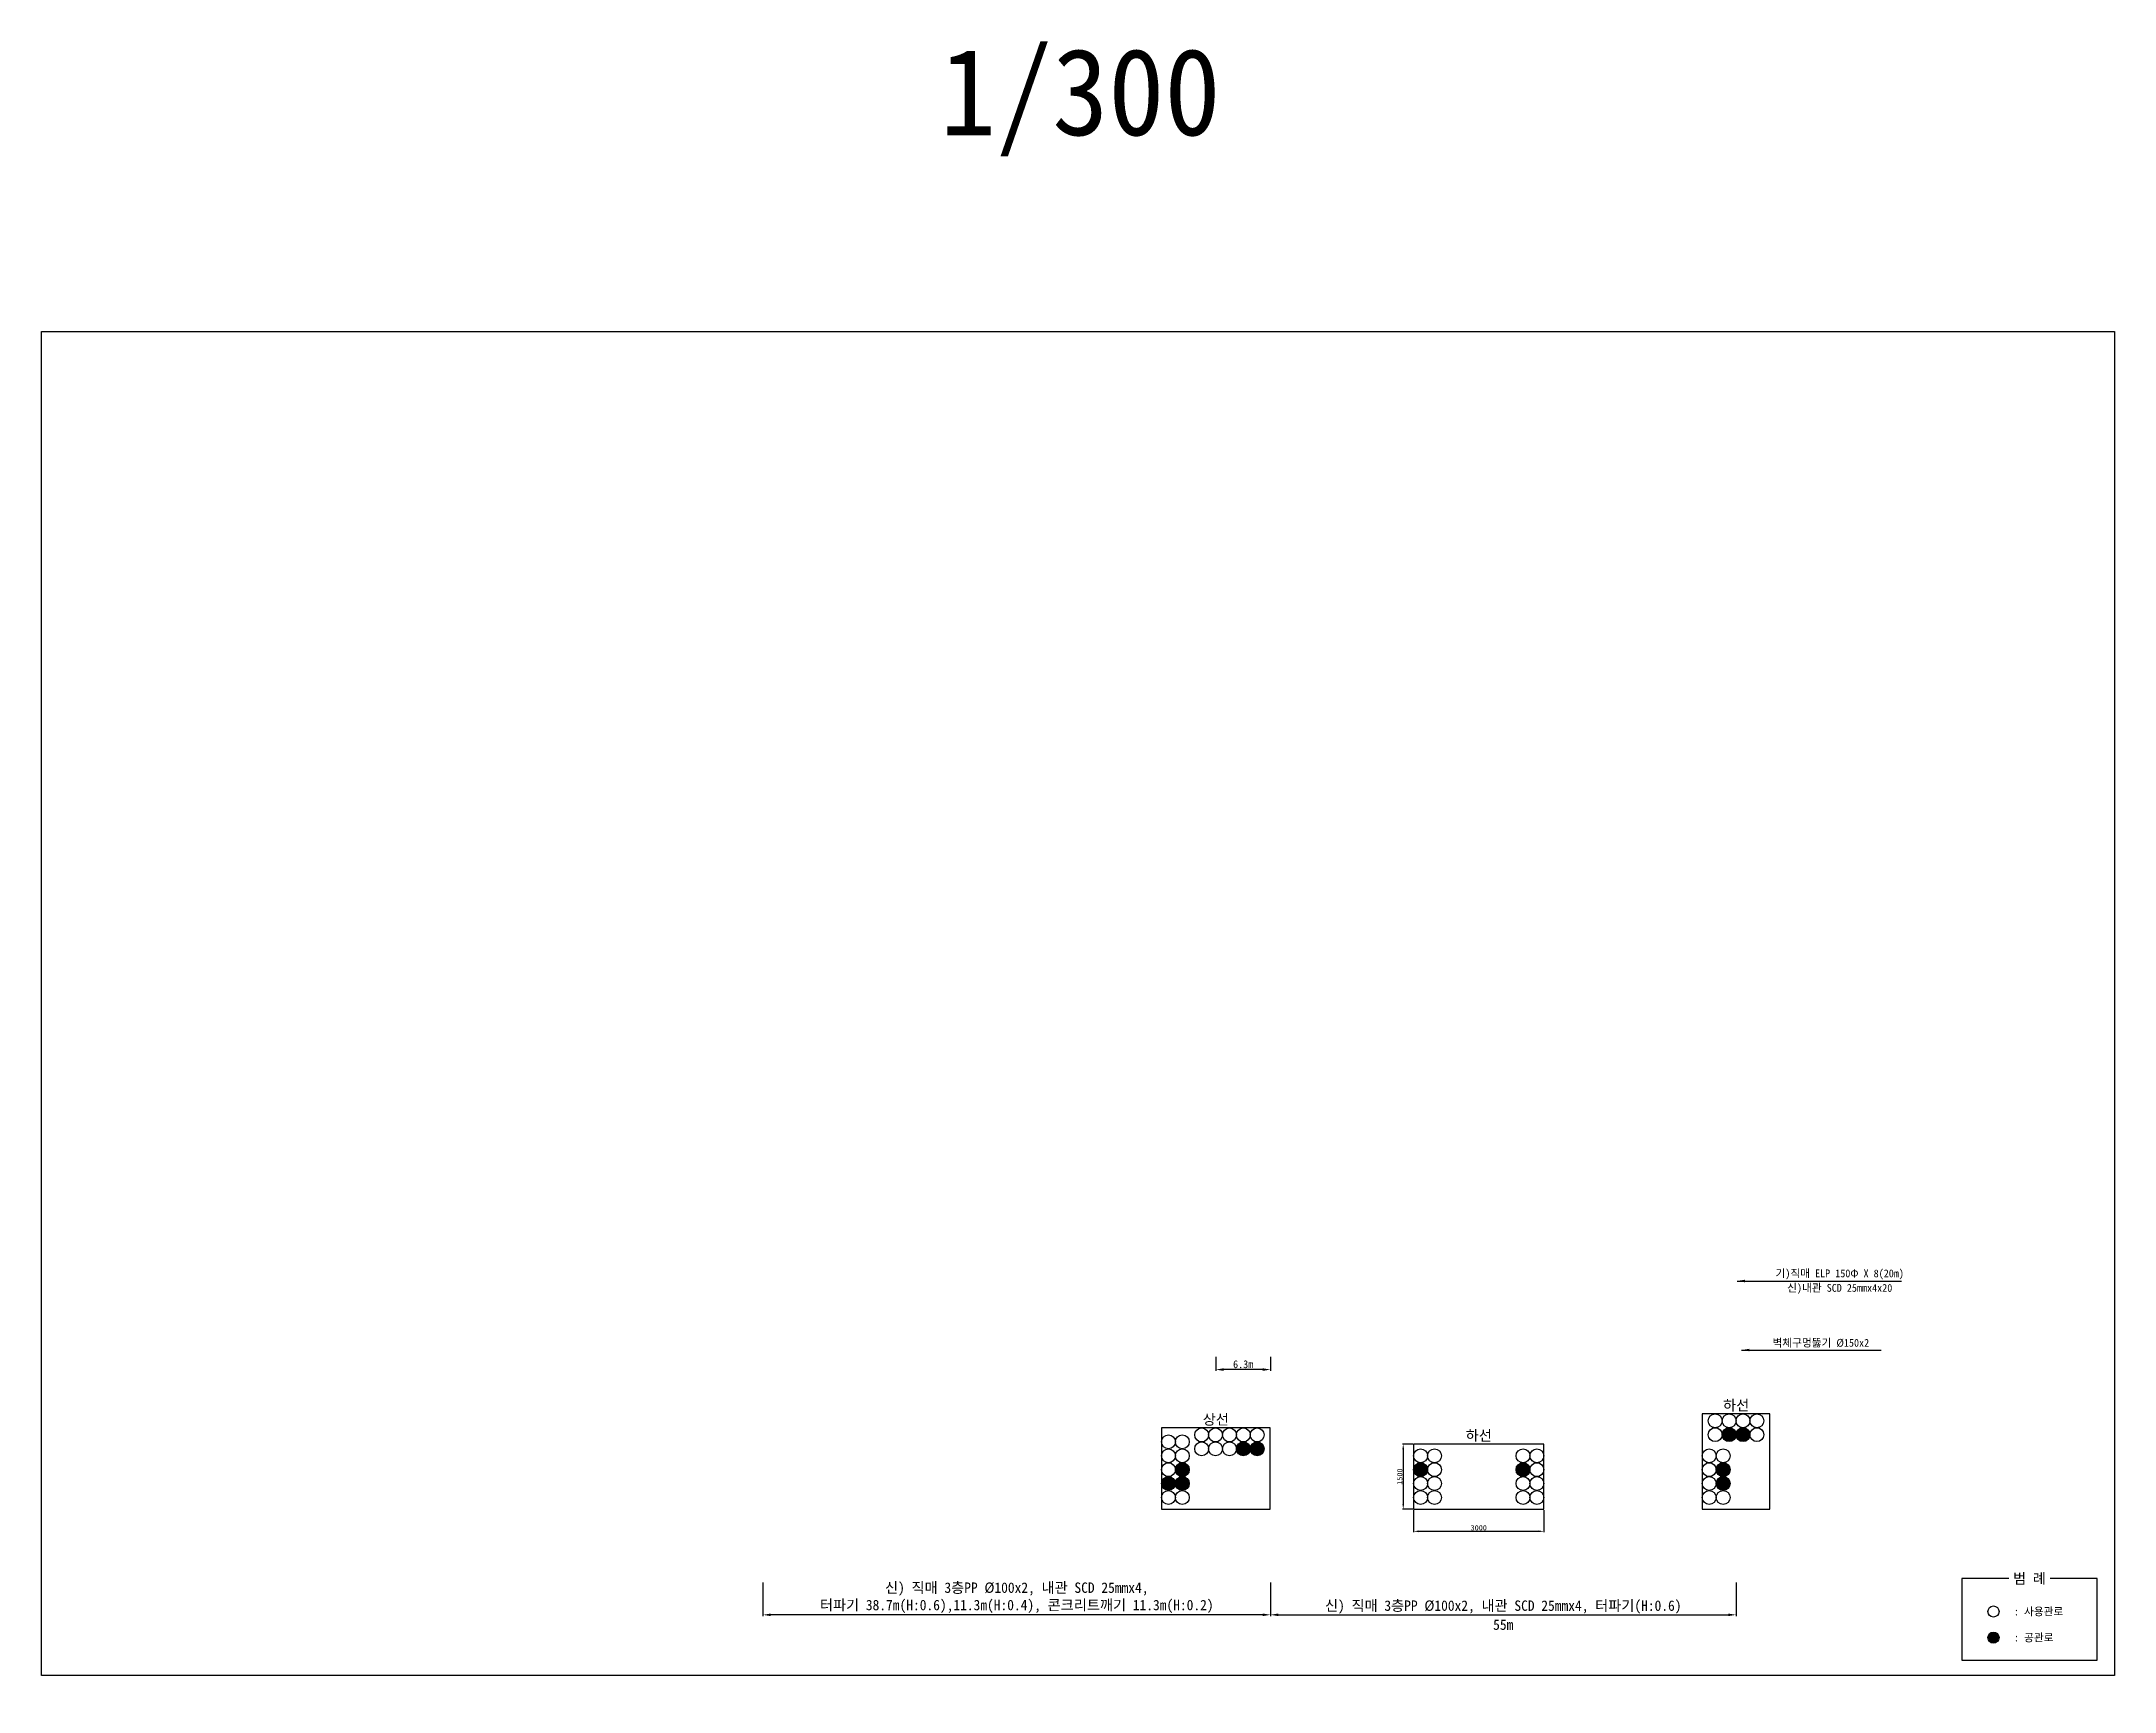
# Model space of a CAD drawing. Header units: millimetres. Extents: x 186056 to 186946, y 311645 to 311835.
# Drawn here: x 186367.3 to 186606.1, y 311645.1 to 311835.1 of the extents above; entities that cross this region are included whole.
import ezdxf
from ezdxf.enums import TextEntityAlignment as Align

# ---------------------------------------------------------------- set-up
doc = ezdxf.new("R2010")
doc.units = ezdxf.units.MM
for name, color, linetype in [('TX-PAPR', 2, 'Continuous'), ('TZ-DIMS', 1, 'Continuous'), ('TZ-LEAL', 1, 'Continuous'), ('TZ-LEAT', 3, 'Continuous'), ('TZ-LINE', 7, 'Continuous'), ('TZ-TEX2', 3, 'Continuous'), ('TZ-TEXT', 6, 'Continuous')]:
    doc.layers.add(name, color=color, linetype=linetype)
doc.styles.get("Standard").update_dxf_attribs({"font": 'GulimChe.ttf'})
doc.dimstyles.new('D200', dxfattribs={"dimscale": 0.2, "dimtxt": 3, "dimasz": 3, "dimexe": 0.5, "dimexo": 0.5, "dimgap": 0.5, "dimtad": 1, "dimdec": 0, "dimzin": 1, "dimdsep": 46, "dimlunit": 6, "dimtxsty": 'Standard', "dimcen": 1, "dimclrd": 1, "dimclre": 1, "dimclrt": 3, "dimadec": 0, "dimazin": 0, "dimtfac": 1, "dimtdec": 0, "dimtix": 1, "dimtmove": 2, "dimatfit": 3, "dimfxl": 0, "dimtvp": 2, "dimlwd": -1, "dimlwe": -1, "dimarcsym": 0})
doc.dimstyles.new('D300', dxfattribs={"dimscale": 0.3, "dimtxt": 3, "dimasz": 3, "dimexe": 0.5, "dimexo": 0.5, "dimgap": 0.5, "dimtad": 1, "dimdec": 0, "dimzin": 1, "dimdsep": 46, "dimlunit": 6, "dimtxsty": 'Standard', "dimcen": 1, "dimclrd": 1, "dimclre": 1, "dimclrt": 3, "dimadec": 0, "dimazin": 0, "dimtfac": 1, "dimtdec": 0, "dimtix": 1, "dimtmove": 2, "dimatfit": 3, "dimfxl": 0, "dimtvp": 2, "dimlwd": -1, "dimlwe": -1, "dimarcsym": 0})

msp = doc.modelspace()

# ---------------------------------------------------------------- texts
at = {"layer": 'TZ-LEAT'}
msp.add_text('기)직매 ELP 150Φ X 8(20m)', height=0.9, dxfattribs=at).set_placement((186574.43, 311693.18), align=Align.MIDDLE)
at = {"layer": 'TZ-TEX2'}
for s, height, p in [('1/300', 10, (186486.95, 311828.51, -0.46)), ('상선', 1.2, (186502.56, 311676.42)), ('하선', 1.2, (186562.49, 311678.05)), ('하선', 1.2, (186532.85, 311674.57)), ('범 례', 1.2, (186596.29, 311658.1))]:
    msp.add_text(s, height=height, dxfattribs=at).set_placement(p, align=Align.MIDDLE)
for s, p in [(': 사용관로', (186594.5, 311654.28)), (': 공관로', (186594.5, 311651.28))]:
    msp.add_text(s, height=0.9, dxfattribs=at).set_placement(p, align=Align.MIDDLE_LEFT)
at = {"layer": 'TZ-TEXT'}
msp.add_text('신)내관 SCD 25mmx4x20', height=0.9, rotation=359.9482, dxfattribs=at).set_placement((186574.43, 311691.51), align=Align.MIDDLE)
msp.add_text('벽체구멍뚫기 Ø150x2', height=0.9, rotation=359.9482, dxfattribs=at).set_placement((186566.69, 311685.24), align=Align.MIDDLE_LEFT)
at = {"layer": 'TZ-TEXT', "ltscale": 2, "insert": (186535.67, 311652.76), "char_height": 1.2, "attachment_point": 5}
msp.add_mtext('55m', dxfattribs=at)

# ---------------------------------------------------------------- blocks, each defined once
blk = doc.blocks.new('*D21')
at = {"layer": 'DEFPOINTS', "color": 0, "ltscale": 2}
for p in [(186525.35, 311673.57), (186524.15, 311666.07), (186525.35, 311666.07)]:
    blk.add_point(p, dxfattribs=at)
at = {"layer": 'TZ-DIMS', "color": 1, "ltscale": 2}
for p, q in [((186525.25, 311673.57), (186524.05, 311673.57)), ((186524.15, 311672.97), (186524.15, 311666.67)), ((186525.25, 311666.07), (186524.05, 311666.07))]:
    blk.add_line(p, q, dxfattribs=at)
for points in [[(186524.05, 311672.97), (186524.25, 311672.97), (186524.15, 311673.57)], [(186524.05, 311666.67), (186524.25, 311666.67), (186524.15, 311666.07)]]:
    blk.add_solid(points, dxfattribs=at)
at = {"layer": 'TZ-DIMS', "color": 3, "ltscale": 2, "insert": (186523.75, 311669.82), "char_height": 0.6, "attachment_point": 5, "rotation": 90}
blk.add_mtext('1500', dxfattribs=at)
blk = doc.blocks.new('*D22')
at = {"layer": 'DEFPOINTS', "color": 0, "ltscale": 2}
for p in [(186525.35, 311666.07), (186540.35, 311666.07), (186540.35, 311663.52)]:
    blk.add_point(p, dxfattribs=at)
at = {"layer": 'TZ-DIMS', "color": 1, "ltscale": 2}
for p, q in [((186525.35, 311665.97), (186525.35, 311663.42)), ((186540.35, 311665.97), (186540.35, 311663.42)), ((186525.95, 311663.52), (186539.75, 311663.52))]:
    blk.add_line(p, q, dxfattribs=at)
for points in [[(186525.95, 311663.62), (186525.95, 311663.42), (186525.35, 311663.52)], [(186539.75, 311663.62), (186539.75, 311663.42), (186540.35, 311663.52)]]:
    blk.add_solid(points, dxfattribs=at)
at = {"layer": 'TZ-DIMS', "color": 3, "ltscale": 2, "insert": (186532.85, 311663.92), "char_height": 0.6, "attachment_point": 5}
blk.add_mtext('3000', dxfattribs=at)
blk = doc.blocks.new('*D23')
at = {"layer": 'DEFPOINTS', "color": 0, "ltscale": 2}
for p in [(186502.56, 311683.76), (186502.56, 311682.15), (186508.86, 311683.76)]:
    blk.add_point(p, dxfattribs=at)
at = {"layer": 'TZ-DIMS', "color": 1, "ltscale": 2}
for p, q in [((186502.56, 311683.61), (186502.56, 311682)), ((186507.96, 311682.15), (186503.46, 311682.15)), ((186508.86, 311683.61), (186508.86, 311682))]:
    blk.add_line(p, q, dxfattribs=at)
for points in [[(186503.46, 311682.3), (186503.46, 311682), (186502.56, 311682.15)], [(186507.96, 311682.3), (186507.96, 311682), (186508.86, 311682.15)]]:
    blk.add_solid(points, dxfattribs=at)
at = {"layer": 'TZ-DIMS', "color": 3, "ltscale": 2, "insert": (186505.71, 311682.76), "char_height": 0.9, "width": 0.5918, "attachment_point": 5}
blk.add_mtext('6.3m', dxfattribs=at)
blk = doc.blocks.new('*D24')
at = {"layer": 'DEFPOINTS', "color": 0, "ltscale": 2}
for p in [(186508.86, 311657.77), (186562.49, 311657.77), (186562.49, 311653.9)]:
    blk.add_point(p, dxfattribs=at)
at = {"layer": 'TZ-TEXT', "color": 1, "ltscale": 2}
for p, q in [((186508.86, 311657.62), (186508.86, 311653.75)), ((186562.49, 311657.62), (186562.49, 311653.75)), ((186509.76, 311653.9), (186561.59, 311653.9))]:
    blk.add_line(p, q, dxfattribs=at)
for points in [[(186509.76, 311654.05), (186509.76, 311653.75), (186508.86, 311653.9)], [(186561.59, 311654.05), (186561.59, 311653.75), (186562.49, 311653.9)]]:
    blk.add_solid(points, dxfattribs=at)
at = {"layer": 'TZ-TEXT', "color": 3, "ltscale": 2, "insert": (186535.67, 311654.8), "char_height": 1.2, "attachment_point": 5}
blk.add_mtext('{\\C6;신) 직매 3층PP Ø100x2, 내관 SCD 25mmx4, 터파기(H:0.6)}', dxfattribs=at)
blk = doc.blocks.new('*D25')
at = {"layer": 'DEFPOINTS', "color": 0, "ltscale": 2}
for p in [(186450.4, 311657.77), (186508.86, 311657.77), (186450.4, 311653.9)]:
    blk.add_point(p, dxfattribs=at)
at = {"layer": 'TZ-TEXT', "color": 1, "ltscale": 2}
for p, q in [((186450.4, 311657.62), (186450.4, 311653.75)), ((186508.86, 311657.62), (186508.86, 311653.75)), ((186507.96, 311653.9), (186451.3, 311653.9))]:
    blk.add_line(p, q, dxfattribs=at)
for points in [[(186451.3, 311654.05), (186451.3, 311653.75), (186450.4, 311653.9)], [(186507.96, 311654.05), (186507.96, 311653.75), (186508.86, 311653.9)]]:
    blk.add_solid(points, dxfattribs=at)
at = {"layer": 'TZ-TEXT', "color": 3, "ltscale": 2, "insert": (186479.63, 311655.87), "char_height": 1.2, "attachment_point": 5}
blk.add_mtext('{\\C6;신) 직매 3층PP Ø100x2, 내관 SCD 25mmx4,\\P터파기 38.7m(H:0.6),11.3m(H:0.4), 콘크리트깨기 11.3m(H:0.2)}', dxfattribs=at)

# ---------------------------------------------------------------- dimensions: what is measured, and where the dimension line sits
at = {"layer": 'TZ-DIMS', "ltscale": 2}
for base, p1, p2, text, dimstyle, picture, middle in [((186502.56, 311682.15), (186508.86, 311683.76), (186502.56, 311683.76), '<>.3m', 'D300', '*D23', (186505.71, 311682.76)), ((186540.35, 311663.52), (186525.35, 311666.07), (186540.35, 311666.07), '3000', 'D200', '*D22', (186532.85, 311663.92))]:
    dim = msp.add_linear_dim(base=base, p1=p1, p2=p2, text=text, dimstyle=dimstyle, dxfattribs=at)
    dim.commit()
    dim.dimension.update_dxf_attribs({"geometry": picture, "text_midpoint": middle})
dim = msp.add_linear_dim(base=(186524.15, 311666.07, 0.23), p1=(186525.35, 311673.57, 0.23), p2=(186525.35, 311666.07, 0.23), angle=90, text='1500', dimstyle='D200', dxfattribs=at)
dim.commit()
dim.dimension.update_dxf_attribs({"geometry": '*D21', "text_midpoint": (186523.75, 311669.82, 0.23)})
at = {"layer": 'TZ-TEXT', "ltscale": 2}
for base, p2, text, picture, middle in [((186450.4, 311653.9), (186450.4, 311657.77), '{\\C6;신) 직매 3층PP Ø100x2, 내관 SCD 25mmx4,\\P터파기 38.7m(H:0.6),11.3m(H:0.4), 콘크리트깨기 11.3m(H:0.2)}', '*D25', (186479.63, 311655.87)), ((186562.49, 311653.9), (186562.49, 311657.77), '{\\C6;신) 직매 3층PP Ø100x2, 내관 SCD 25mmx4, 터파기(H:0.6)}', '*D24', (186535.67, 311654.8))]:
    dim = msp.add_linear_dim(base=base, p1=(186508.86, 311657.77), p2=p2, text=text, dimstyle='D300', override={"dimtxt": 4}, dxfattribs=at)
    dim.commit()
    dim.dimension.update_dxf_attribs({"geometry": picture, "text_midpoint": middle})

# ---------------------------------------------------------------- hatches: boundary and pattern name
at = {"layer": 'TZ-LINE', "ltscale": 2}
h = msp.add_hatch(color=256, dxfattribs=at)
h.dxf.hatch_style = 1
h.paths.add_polyline_path([(186560.89, 311674.65, 1), (186562.49, 311674.65, 1)])
h = msp.add_hatch(color=256, dxfattribs=at)
h.dxf.hatch_style = 1
h.paths.add_polyline_path([(186562.49, 311674.65, 1), (186564.09, 311674.65, 1)])
h = msp.add_hatch(color=256, dxfattribs=at)
h.dxf.hatch_style = 1
h.paths.add_polyline_path([(186504.93, 311673.02, 1), (186506.53, 311673.02, 1)])
h = msp.add_hatch(color=256, dxfattribs=at)
h.dxf.hatch_style = 1
h.paths.add_polyline_path([(186506.53, 311673.02, 1), (186508.13, 311673.02, 1)])
h = msp.add_hatch(color=256, dxfattribs=at)
h.dxf.hatch_style = 1
h.paths.add_polyline_path([(186497.9, 311670.62, 1), (186499.5, 311670.62, 1)])
h = msp.add_hatch(color=256, dxfattribs=at)
h.dxf.hatch_style = 1
h.paths.add_polyline_path([(186525.35, 311670.62, 1), (186526.95, 311670.62, 1)])
h = msp.add_hatch(color=256, dxfattribs=at)
h.dxf.hatch_style = 1
h.paths.add_polyline_path([(186537.15, 311670.62, 1), (186538.75, 311670.62, 1)])
h = msp.add_hatch(color=256, dxfattribs=at)
h.dxf.hatch_style = 1
h.paths.add_polyline_path([(186560.2, 311670.62, 1), (186561.8, 311670.62, 1)])
h = msp.add_hatch(color=256, dxfattribs=at)
h.dxf.hatch_style = 1
h.paths.add_polyline_path([(186496.3, 311669.02, 1), (186497.9, 311669.02, 1)])
h = msp.add_hatch(color=256, dxfattribs=at)
h.dxf.hatch_style = 1
h.paths.add_polyline_path([(186497.9, 311669.02, 1), (186499.5, 311669.02, 1)])
h = msp.add_hatch(color=256, dxfattribs=at)
h.dxf.hatch_style = 1
h.paths.add_polyline_path([(186560.2, 311669.02, 1), (186561.8, 311669.02, 1)])
h = msp.add_hatch(color=256, dxfattribs=at)
h.dxf.hatch_style = 1
h.paths.add_polyline_path([(186591.5, 311651.28, 1), (186592.78, 311651.28, 1)])

# ---------------------------------------------------------------- linework, layer by layer
at = {"layer": 'TX-PAPR', "elevation": -0.46}
msp.add_lwpolyline([(186367.29, 311801.72), (186606.09, 311801.72), (186606.09, 311646.92), (186367.29, 311646.92)], close=True, dxfattribs=at)
at = {"layer": 'TZ-LINE', "ltscale": 2}
for points in [[(186558.6, 311666.07), (186566.38, 311666.07), (186566.38, 311677.05), (186558.6, 311677.05)], [(186496.3, 311666.07), (186508.82, 311666.07), (186508.82, 311675.42), (186496.3, 311675.42)], [(186525.35, 311666.07), (186540.35, 311666.07), (186540.35, 311673.57), (186525.35, 311673.57)]]:
    msp.add_lwpolyline(points, close=True, dxfattribs=at)
msp.add_lwpolyline([(186593.92, 311658.1), (186588.48, 311658.1), (186588.48, 311648.69), (186604.1, 311648.69), (186604.1, 311658.1), (186598.67, 311658.1)], dxfattribs=at)
for centre, radius in [((186560.09, 311676.25), 0.8), ((186561.69, 311676.25), 0.8), ((186563.29, 311676.25), 0.8), ((186564.89, 311676.25), 0.8), ((186497.1, 311673.82), 0.8), ((186498.7, 311673.82), 0.8), ((186500.93, 311674.62), 0.8), ((186502.53, 311674.62), 0.8), ((186504.13, 311674.62), 0.8), ((186505.73, 311674.62), 0.8), ((186507.33, 311674.62), 0.8), ((186560.09, 311674.65), 0.8), ((186561.69, 311674.65), 0.8), ((186563.29, 311674.65), 0.8), ((186564.89, 311674.65), 0.8), ((186497.1, 311672.22), 0.8), ((186498.7, 311672.22), 0.8), ((186500.93, 311673.02), 0.8), ((186502.53, 311673.02), 0.8), ((186504.13, 311673.02), 0.8), ((186505.73, 311673.02), 0.8), ((186507.33, 311673.02), 0.8), ((186526.15, 311672.22), 0.8), ((186527.75, 311672.22), 0.8), ((186537.95, 311672.22), 0.8), ((186539.55, 311672.22), 0.8), ((186559.4, 311672.22), 0.8), ((186561, 311672.22), 0.8), ((186497.1, 311670.62), 0.8), ((186498.7, 311670.62), 0.8), ((186526.15, 311670.62), 0.8), ((186527.75, 311670.62), 0.8), ((186537.95, 311670.62), 0.8), ((186539.55, 311670.62), 0.8), ((186559.4, 311670.62), 0.8), ((186561, 311670.62), 0.8), ((186497.1, 311669.02), 0.8), ((186497.1, 311667.42), 0.8), ((186498.7, 311669.02), 0.8), ((186498.7, 311667.42), 0.8), ((186526.15, 311669.02), 0.8), ((186526.15, 311667.42), 0.8), ((186527.75, 311669.02), 0.8), ((186527.75, 311667.42), 0.8), ((186537.95, 311669.02), 0.8), ((186537.95, 311667.42), 0.8), ((186539.55, 311669.02), 0.8), ((186539.55, 311667.42), 0.8), ((186559.4, 311669.02), 0.8), ((186559.4, 311667.42), 0.8), ((186561, 311669.02), 0.8), ((186561, 311667.42), 0.8), ((186592.14, 311654.28), 0.64), ((186592.14, 311651.28), 0.64)]:
    msp.add_circle(centre, radius, dxfattribs=at)

msp.set_redraw_order([(e.dxf.handle, doc.entitydb.next_handle()) for e in msp.query("TEXT MTEXT ATTDEF DIMENSION ARC_DIMENSION")])  # texts and dimensions are drawn at this point

# ---------------------------------------------------------------- leaders
at = {"layer": 'TZ-LEAL'}
for points in [[(186562.6, 311692.35), (186581.56, 311692.35, -0.46)], [(186563.13, 311684.4), (186579.2, 311684.4, -0.46)]]:
    msp.add_leader(points, dimstyle='D300', dxfattribs=at)

doc.saveas('drawing.dxf')
